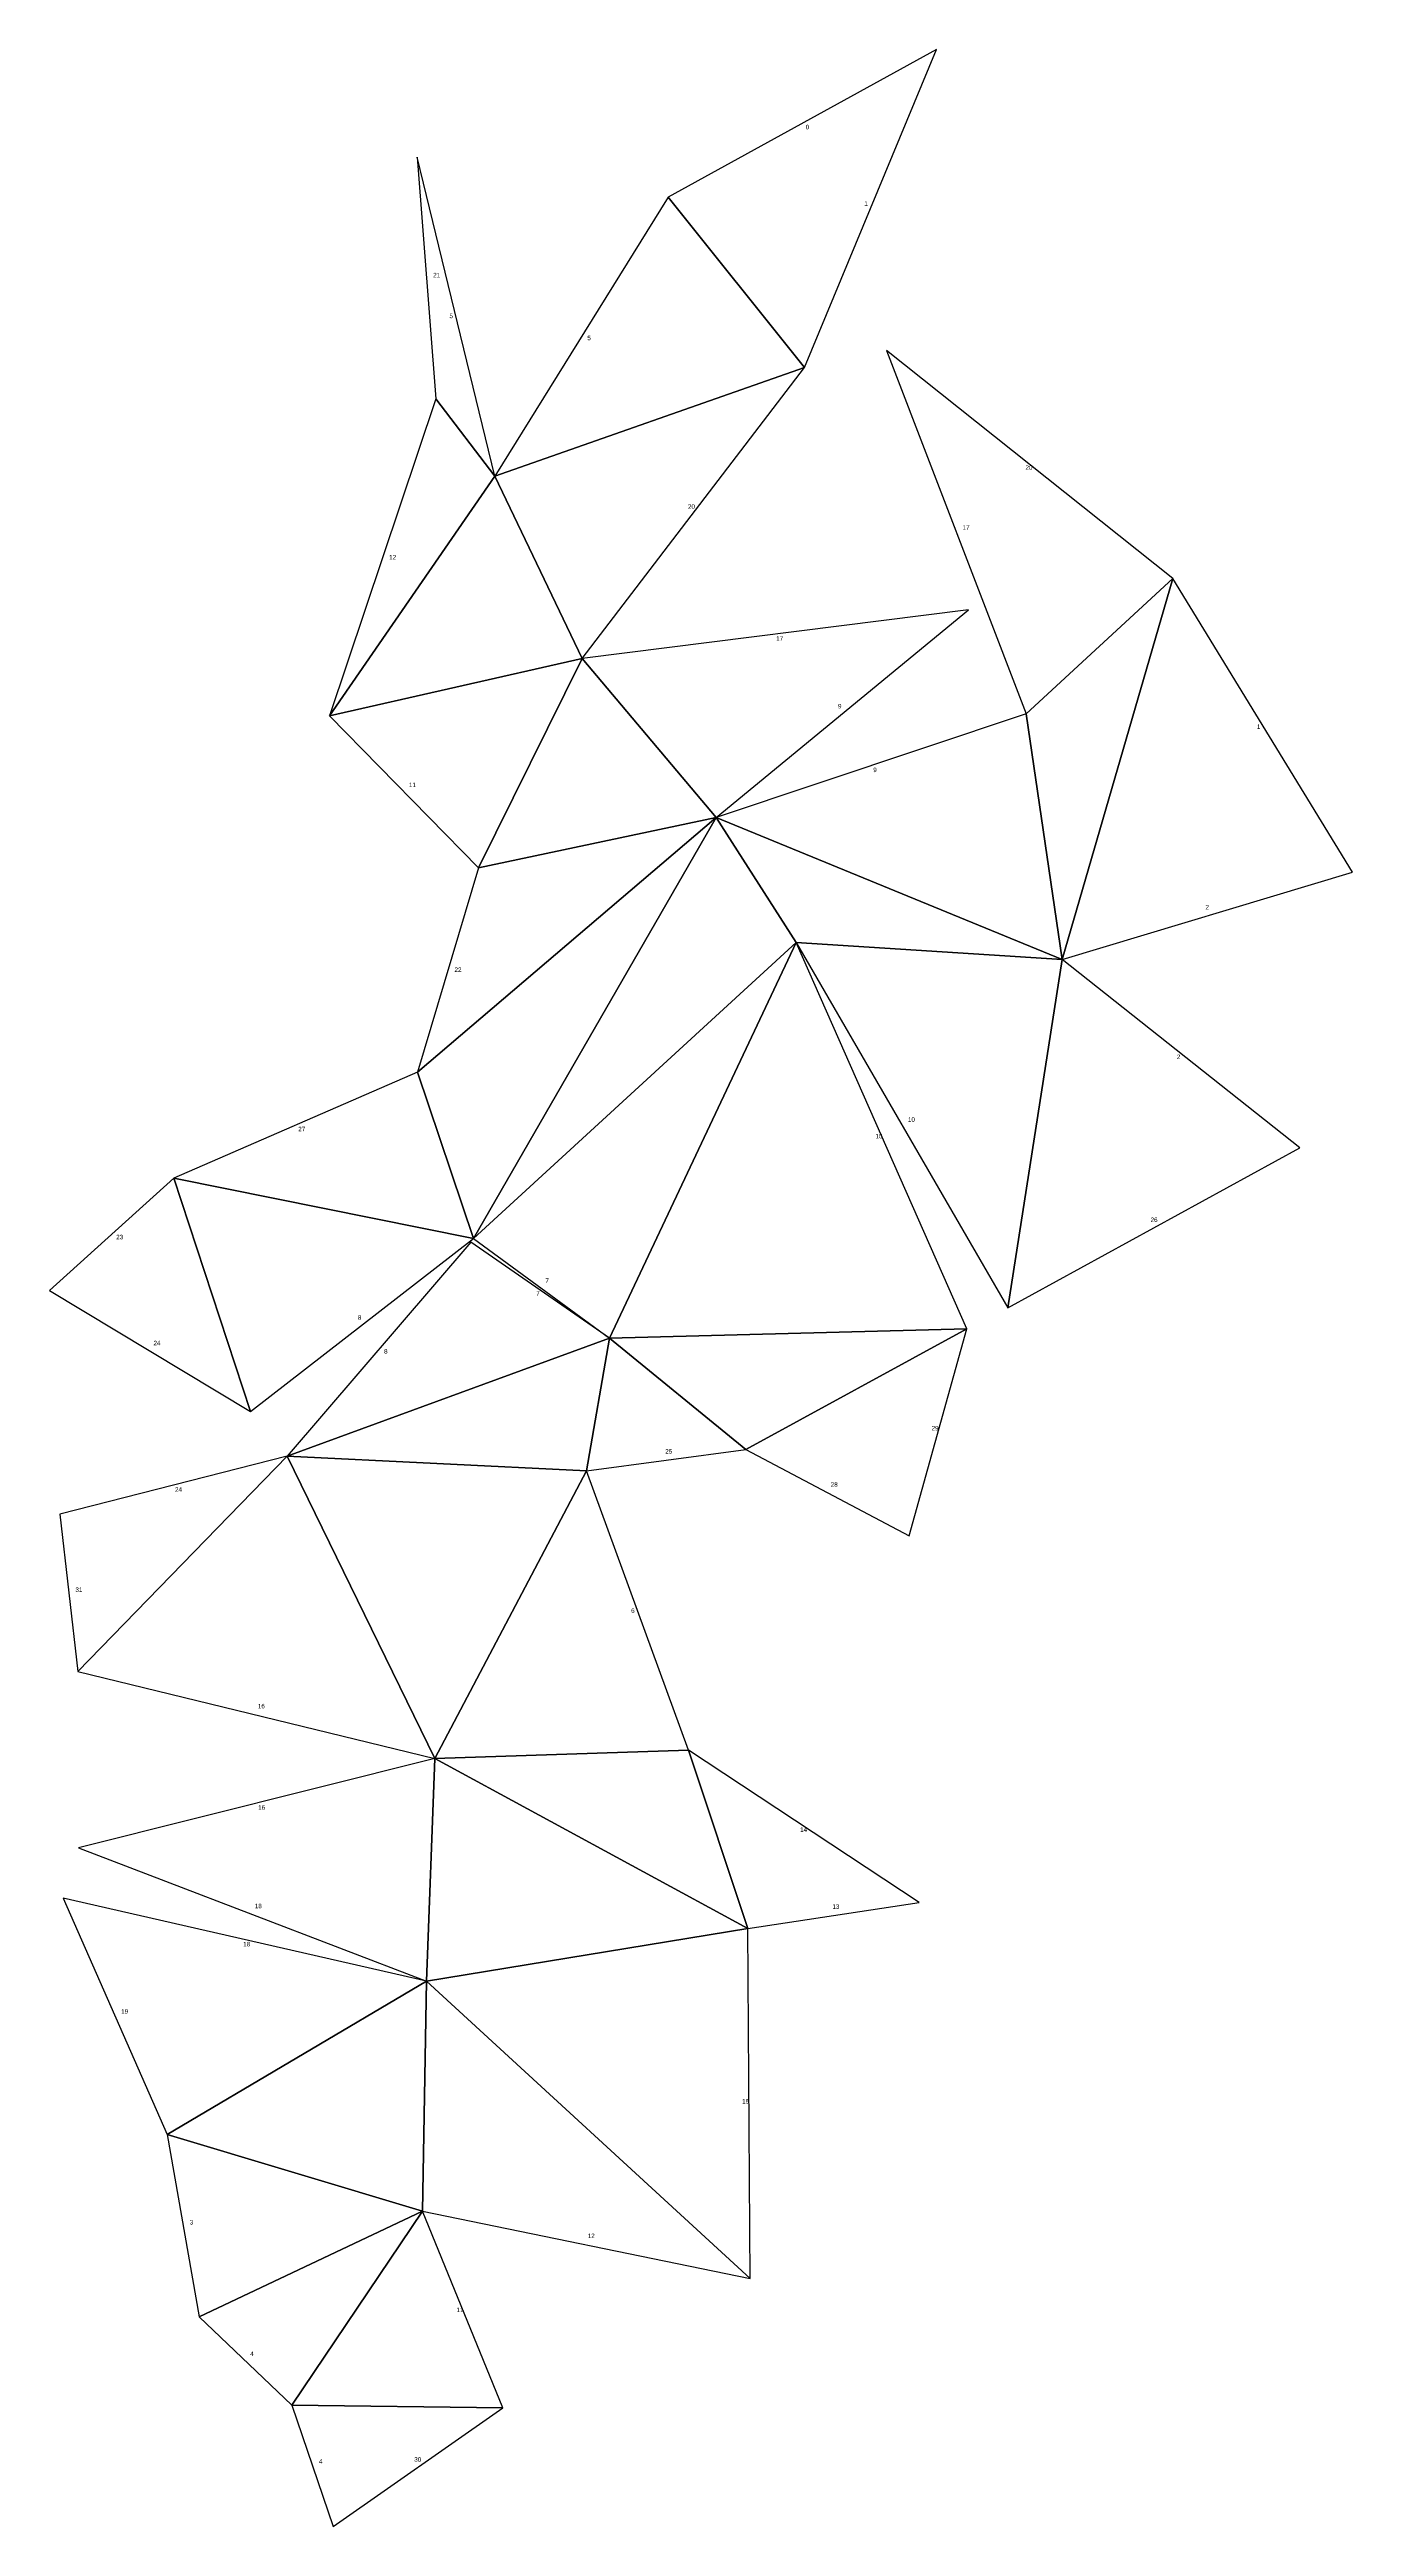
# Model space of a CAD drawing. Extents: x -212 to 78, y -538 to 12.
import ezdxf

# ---------------------------------------------------------------- set-up
doc = ezdxf.new("R2010")
doc.units = 0
doc.styles.get("Standard").update_dxf_attribs({"font": 'arial.ttf'})

msp = doc.modelspace()

# ---------------------------------------------------------------- linework, layer by layer
at = {"color": 0}
for p, q in [((-14.61, 11.92), (-74.22, -20.85)), ((-43.96, -58.63), (-14.61, 11.92)), ((-130.01, -11.95), (-125.84, -65.59)), ((-112.7, -82.76), (-130.01, -11.95)), ((-74.22, -20.85), (-112.7, -82.76)), ((37.84, -105.53), (-25.74, -54.86)), ((-25.74, -54.86), (5.25, -135.56)), ((-93.33, -123.23), (-43.96, -58.63)), ((-125.84, -65.59), (-149.43, -136.02)), ((77.74, -170.7), (37.84, -105.53)), ((-7.56, -112.42), (-93.33, -123.23)), ((-63.58, -158.56), (-7.56, -112.42)), ((-149.43, -136.02), (-116.34, -169.7)), ((5.25, -135.56), (-63.58, -158.56)), ((-116.34, -169.7), (-129.91, -215.09)), ((13.29, -190.1), (77.74, -170.7)), ((-7.88, -272.04), (-45.78, -186.33)), ((-45.78, -186.33), (1.21, -267.41)), ((66.03, -231.91), (13.29, -190.1)), ((-129.91, -215.09), (-184.04, -238.59)), ((1.21, -267.41), (66.03, -231.91)), ((-184.04, -238.59), (-211.63, -263.58)), ((-166.99, -290.41), (-117.5, -252.04)), ((-118.07, -252.84), (-158.87, -300.35)), ((-87.3, -274.13), (-118.07, -252.84)), ((-117.5, -252.04), (-87.3, -274.13)), ((-211.63, -263.58), (-166.99, -290.41)), ((-20.72, -318), (-7.88, -272.04)), ((-158.87, -300.35), (-209.36, -313.18)), ((-92.41, -303.62), (-56.96, -298.86)), ((-56.96, -298.86), (-20.72, -318)), ((-69.71, -365.56), (-92.41, -303.62)), ((-209.36, -313.18), (-205.37, -348.11)), ((-205.37, -348.11), (-126.08, -367.42)), ((-126.08, -367.42), (-205.23, -387.29)), ((-18.52, -399.39), (-69.71, -365.56)), ((-205.23, -387.29), (-127.92, -416.9)), ((-127.92, -416.9), (-208.63, -398.46)), ((-208.63, -398.46), (-185.53, -450.94)), ((-56.56, -405.21), (-18.52, -399.39)), ((-56.03, -482.86), (-56.56, -405.21)), ((-185.53, -450.94), (-178.41, -491.37)), ((-128.78, -467.9), (-56.03, -482.86)), ((-110.92, -511.61), (-128.78, -467.9)), ((-178.41, -491.37), (-157.78, -510.98)), ((-157.78, -510.98), (-148.62, -537.92)), ((-148.62, -537.92), (-110.92, -511.61))]:
    msp.add_line(p, q, dxfattribs=at)
at = {"color": 1}
for p, q in [((-74.22, -20.85), (-43.96, -58.63)), ((-43.96, -58.63), (-74.22, -20.85)), ((-112.7, -82.76), (-43.96, -58.63)), ((-43.96, -58.63), (-112.7, -82.76)), ((-112.7, -82.76), (-125.84, -65.59)), ((-125.84, -65.59), (-112.7, -82.76)), ((-112.7, -82.76), (-149.43, -136.02)), ((-149.43, -136.02), (-112.7, -82.76)), ((-93.33, -123.23), (-112.7, -82.76)), ((-112.7, -82.76), (-93.33, -123.23)), ((37.84, -105.53), (5.25, -135.56)), ((5.25, -135.56), (37.84, -105.53)), ((13.29, -190.1), (37.84, -105.53)), ((37.84, -105.53), (13.29, -190.1)), ((-93.33, -123.23), (-149.43, -136.02)), ((-149.43, -136.02), (-93.33, -123.23)), ((-116.34, -169.7), (-93.33, -123.23)), ((-93.33, -123.23), (-116.34, -169.7)), ((-93.33, -123.23), (-63.58, -158.56)), ((-63.58, -158.56), (-93.33, -123.23)), ((5.25, -135.56), (13.29, -190.1)), ((13.29, -190.1), (5.25, -135.56)), ((-129.91, -215.09), (-63.58, -158.56)), ((-63.58, -158.56), (-129.91, -215.09)), ((-63.58, -158.56), (-117.5, -252.04)), ((-117.5, -252.04), (-63.58, -158.56)), ((-63.58, -158.56), (-116.34, -169.7)), ((-116.34, -169.7), (-63.58, -158.56)), ((-63.58, -158.56), (13.29, -190.1)), ((13.29, -190.1), (-63.58, -158.56)), ((-63.58, -158.56), (-45.78, -186.33)), ((-45.78, -186.33), (-63.58, -158.56)), ((-45.78, -186.33), (-117.5, -252.04)), ((-117.5, -252.04), (-45.78, -186.33)), ((-87.3, -274.13), (-45.78, -186.33)), ((-45.78, -186.33), (-87.3, -274.13)), ((13.29, -190.1), (-45.78, -186.33)), ((-45.78, -186.33), (13.29, -190.1)), ((1.21, -267.41), (13.29, -190.1)), ((13.29, -190.1), (1.21, -267.41)), ((-117.5, -252.04), (-129.91, -215.09)), ((-129.91, -215.09), (-117.5, -252.04)), ((-166.99, -290.41), (-184.04, -238.59)), ((-184.04, -238.59), (-117.5, -252.04)), ((-117.5, -252.04), (-184.04, -238.59)), ((-184.04, -238.59), (-166.99, -290.41)), ((-158.87, -300.35), (-87.3, -274.13)), ((-87.3, -274.13), (-158.87, -300.35)), ((-92.41, -303.62), (-87.3, -274.13)), ((-87.3, -274.13), (-92.41, -303.62)), ((-87.3, -274.13), (-7.88, -272.04)), ((-7.88, -272.04), (-87.3, -274.13)), ((-87.3, -274.13), (-56.96, -298.86)), ((-56.96, -298.86), (-87.3, -274.13)), ((-56.96, -298.86), (-7.88, -272.04)), ((-7.88, -272.04), (-56.96, -298.86)), ((-158.87, -300.35), (-205.37, -348.11)), ((-205.37, -348.11), (-158.87, -300.35)), ((-126.08, -367.42), (-158.87, -300.35)), ((-158.87, -300.35), (-92.41, -303.62)), ((-92.41, -303.62), (-158.87, -300.35)), ((-158.87, -300.35), (-126.08, -367.42)), ((-92.41, -303.62), (-126.08, -367.42)), ((-126.08, -367.42), (-92.41, -303.62)), ((-127.92, -416.9), (-126.08, -367.42)), ((-126.08, -367.42), (-127.92, -416.9)), ((-126.08, -367.42), (-69.71, -365.56)), ((-69.71, -365.56), (-126.08, -367.42)), ((-126.08, -367.42), (-56.56, -405.21)), ((-56.56, -405.21), (-126.08, -367.42)), ((-56.56, -405.21), (-69.71, -365.56)), ((-69.71, -365.56), (-56.56, -405.21)), ((-56.56, -405.21), (-127.92, -416.9)), ((-127.92, -416.9), (-56.56, -405.21)), ((-127.92, -416.9), (-185.53, -450.94)), ((-185.53, -450.94), (-127.92, -416.9)), ((-128.78, -467.9), (-127.92, -416.9)), ((-127.92, -416.9), (-128.78, -467.9)), ((-56.03, -482.86), (-127.92, -416.9)), ((-127.92, -416.9), (-56.03, -482.86)), ((-128.78, -467.9), (-185.53, -450.94)), ((-185.53, -450.94), (-128.78, -467.9)), ((-178.41, -491.37), (-128.78, -467.9)), ((-128.78, -467.9), (-178.41, -491.37)), ((-157.78, -510.98), (-128.78, -467.9)), ((-128.78, -467.9), (-157.78, -510.98)), ((-157.78, -510.98), (-110.92, -511.61)), ((-110.92, -511.61), (-157.78, -510.98))]:
    msp.add_line(p, q, dxfattribs=at)

# ---------------------------------------------------------------- texts
for s, p in [('0', (-43.69, -5.78)), ('1', (-30.67, -22.78)), ('21', (-126.43, -38.65)), ('5', (-122.81, -47.71)), ('5', (-92.19, -52.6)), ('20', (5.11, -81.37)), ('20', (-69.84, -90.02)), ('17', (-8.84, -94.67)), ('12', (-136.21, -101.28)), ('17', (-50.25, -119.31)), ('9', (-36.52, -134.34)), ('1', (56.51, -138.89)), ('9', (-28.69, -148.48)), ('11', (-131.81, -151.81)), ('2', (45.08, -178.96)), ('22', (-121.69, -192.83)), ('2', (38.73, -212.18)), ('10', (-20.99, -226.12)), ('27', (-156.38, -228.21)), ('10', (-28.2, -229.79)), ('26', (32.9, -248.35)), ('23', (-196.83, -252.19)), ('7', (-103.54, -264.72)), ('7', (-101.51, -261.88)), ('8', (-143.16, -270.04)), ('24', (-188.54, -275.71)), ('8', (-137.33, -277.57)), ('29', (-15.74, -294.62)), ('25', (-74.89, -299.76)), ('24', (-183.75, -308.22)), ('28', (-38.14, -307.11)), ('31', (-205.87, -330.48)), ('6', (-82.46, -335.11)), ('16', (-165.37, -356.31)), ('16', (-165.29, -378.81)), ('14', (-44.94, -383.73)), ('18', (-166.04, -400.69)), ('13', (-37.77, -400.82)), ('18', (-168.61, -409.15)), ('19', (-195.71, -424.1)), ('15', (-57.79, -444.05)), ('3', (-180.49, -470.89)), ('12', (-92.1, -473.91)), ('11', (-121.24, -490.32)), ('4', (-167.06, -500.09)), ('4', (-151.78, -523.97)), ('30', (-130.63, -523.53))]:
    msp.add_text(s, height=1).set_placement(p)

doc.saveas('drawing.dxf')
